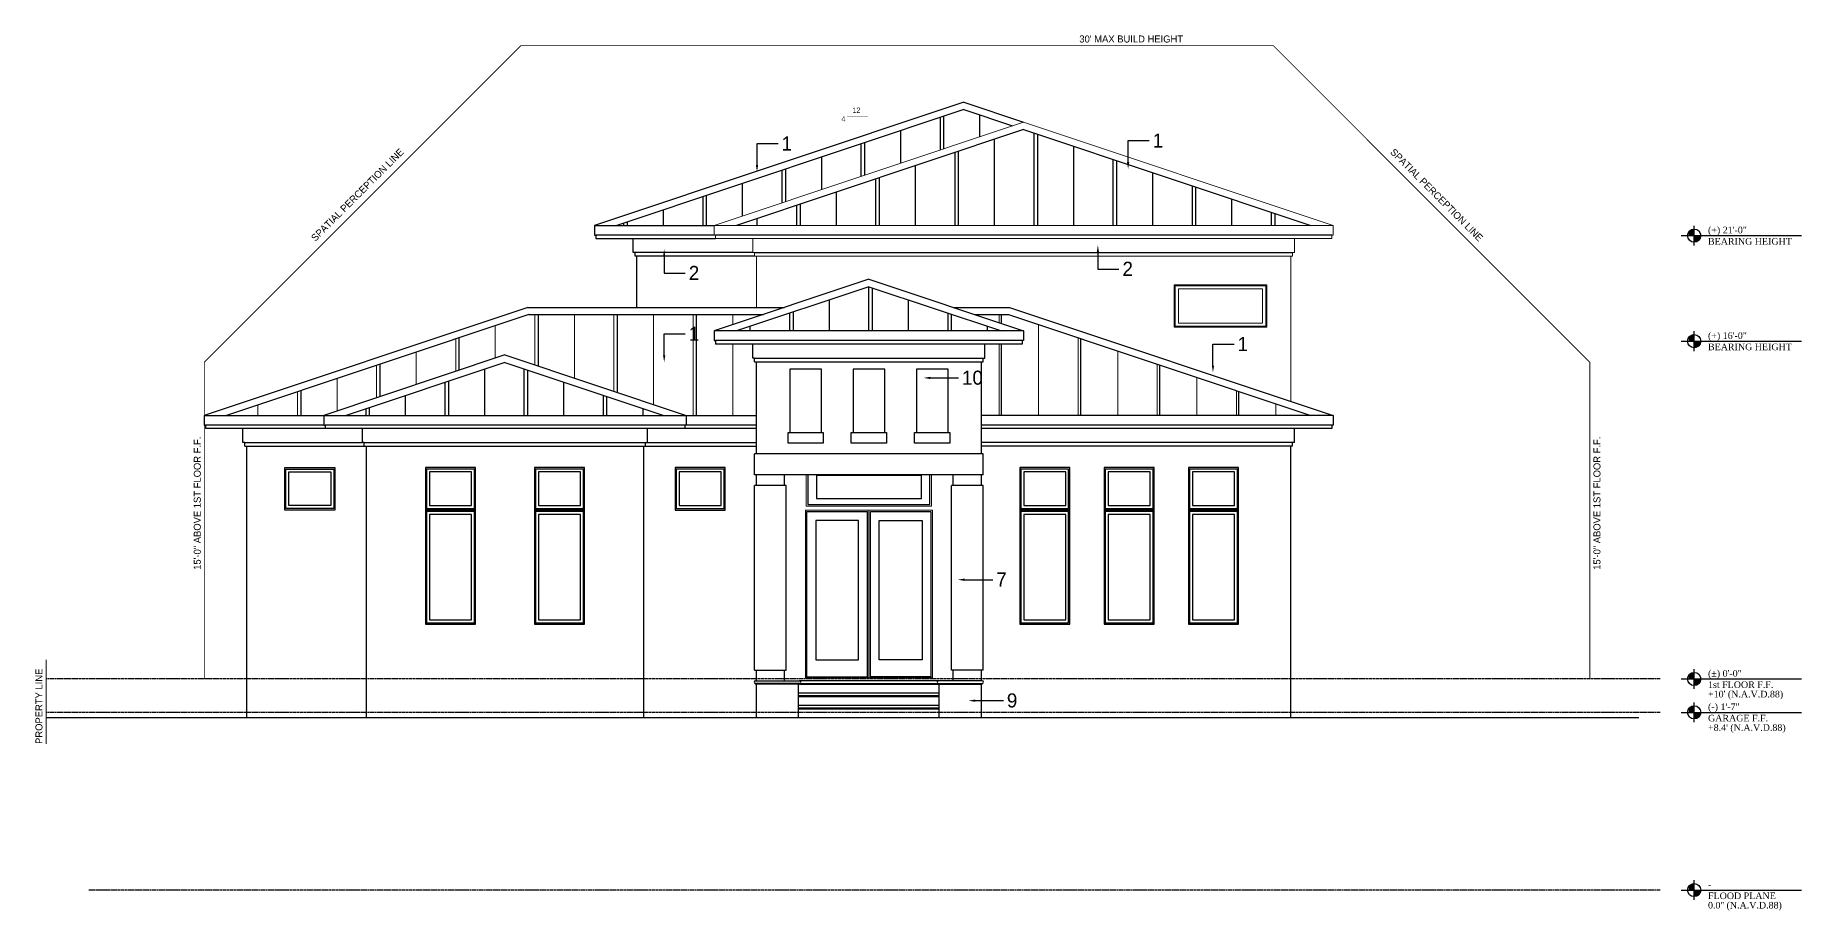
# Model space of a CAD drawing. Header units: inches. Extents: x 0 to 22102, y -19958 to 0.
# Drawn here: x 14737 to 15742, y -8508 to -8011 of the extents above; entities that cross this region are included whole.
import ezdxf
from ezdxf import colors
from ezdxf.entities.mleader import LeaderData, LeaderLine
from ezdxf.enums import TextEntityAlignment as Align
from ezdxf.math import Vec2, Vec3

# ---------------------------------------------------------------- set-up
doc = ezdxf.new("R2010")
doc.units = ezdxf.units.IN
doc.header["$MEASUREMENT"] = 0
doc.linetypes.add('CENTER', pattern=[2, 1.25, -0.25, 0.25, -0.25])
doc.linetypes.add('PHANTOM2', pattern=[1.25, 0.625, -0.125, 0.125, -0.125, 0.125, -0.125])
doc.layers.add('1', color=1, linetype='Continuous', lineweight=0)
for name, color, linetype in [('2', 2, 'Continuous'), ('3', 3, 'Continuous'), ('4', 4, 'Continuous'), ('5', 5, 'Continuous'), ('6', 6, 'Continuous'), ('8', 8, 'Continuous'), ('9', 9, 'Continuous'), ('ELEVATION NOTES', 1, 'Continuous'), ('FINISHED FLOOR', 5, 'CENTER'), ('KEY', 3, 'Continuous'), ('NOTES', 1, 'Continuous'), ('SPATIAL PERCEPTION LINE', 8, 'PHANTOM2')]:
    doc.layers.add(name, color=color, linetype=linetype)
doc.styles.add('ARCHITXT', font='BOOKOS.TTF', dxfattribs={"height": 0.078125})

msp = doc.modelspace()

# ---------------------------------------------------------------- texts
at = {"layer": 'NOTES', "insert": (15195.94052, -8051.91258), "char_height": 3, "attachment_point": 1}
msp.add_mtext_dynamic_manual_height_columns('\\pxsm1,qr;12\\P\\pq*;4', width=10.8630921, gutter_width=1, heights=[0], dxfattribs=at)
at = {"layer": 'SPATIAL PERCEPTION LINE', "char_height": 4}
for s, width, insert, attachment_point, rotation in [("30' MAX BUILD HEIGHT", 83.0984832, (15331.30713, -8010.92879), 1, 0.00582168), ('SPATIAL PERCEPTION LINE', 83.0984832, (14944.60233, -8074.79772), 3, 45), ('SPATIAL PERCEPTION LINE', 83.0984832, (15510.62802, -8074.79772), 1, 315), ('15\'-0" ABOVE 1ST FLOOR F.F.', 98.3294305, (14827.60225, -8314.67289), 1, 90), ('15\'-0" ABOVE 1ST FLOOR F.F.', 98.3294305, (15623.69832, -8314.67289), 1, 90), ('PROPERTY LINE', 98.3294305, (14737.55728, -8413.62807), 1, 90)]:
    msp.add_mtext_dynamic_manual_height_columns(s, width=width, gutter_width=0.3125, heights=[0], dxfattribs=dict(at, insert=insert, attachment_point=attachment_point, rotation=rotation))

# ---------------------------------------------------------------- blocks, each defined once
blk = doc.blocks.new('ELEVATION NOTE')
for p, q in [((0, 0), (13, 0)), ((4.7, 0), (4.7, 2.7)), ((5.1, 0), (5.1, 3)), ((5.5, 0), (5.5, 3.2)), ((5.9, 0), (5.9, 3.4)), ((6.2, 0), (6.2, 3.6)), ((6.6, 0), (6.6, 3.7)), ((7, 0), (7, 3.7)), ((7.4, -5.6), (7.4, 5.6)), ((7.7, 0), (68.5, 0)), ((7.7, 0), (7.7, -3.7)), ((8.1, 0), (8.1, -3.7)), ((8.5, 0), (8.5, -3.6)), ((8.9, 0), (8.9, -3.4)), ((9.2, 0), (9.2, -3.2)), ((9.6, 0), (9.6, -3)), ((10, 0), (10, -2.7)), ((10.4, 0), (10.4, -2.2)), ((10.7, 0), (10.7, -1.6)), ((11.1, 0), (11.1, 0))]:
    blk.add_line(p, q)
blk.add_circle((7.4, 0), 3.74)
at = {"style": 'ARCHITXT'}
for p in [(15.3, 10), (15.3, 5.1)]:
    blk.add_attdef('XX', text='', height=3.75, dxfattribs=at).set_placement(p, align=Align.TOP_LEFT)
for p in [(15.3, -6.3), (15.3, -11.6)]:
    blk.add_attdef('XX', text='', height=3.75, dxfattribs=at).set_placement(p, align=Align.BOTTOM_LEFT)
blk = doc.blocks.new('CW155')
for p, q in [((28.4, 64.8), (0, 64.8)), ((0, 64.8), (0, 0)), ((28.4, 0), (28.4, 64.8)), ((0, 0), (28.4, 0))]:
    blk.add_line(p, q)
at = {"color": 5}
for p, q in [((27.8, 64), (0.6, 64)), ((0.6, 64), (0.6, 0.8)), ((26.1, 62.3), (2.3, 62.3)), ((2.3, 62.3), (2.3, 2.5)), ((26.1, 2.5), (26.1, 62.3)), ((27.8, 0.8), (27.8, 64)), ((0.6, 0.8), (27.8, 0.8)), ((2.3, 2.5), (26.1, 2.5))]:
    blk.add_line(p, q, dxfattribs=at)
blk = doc.blocks.new('CW12')
for p, q in [((28.4, 24.1), (0, 24.1)), ((0, 24.1), (0, 0)), ((28.4, 0), (28.4, 24.1)), ((0, 0), (28.4, 0))]:
    blk.add_line(p, q)
at = {"color": 5}
for p, q in [((27.8, 23.3), (0.6, 23.3)), ((0.6, 23.3), (0.6, 0.8)), ((26.1, 21.7), (2.3, 21.7)), ((2.3, 21.7), (2.3, 2.5)), ((26.1, 2.5), (26.1, 21.7)), ((27.8, 0.8), (27.8, 23.3)), ((0.6, 0.8), (27.8, 0.8)), ((2.3, 2.5), (26.1, 2.5))]:
    blk.add_line(p, q, dxfattribs=at)
blk = doc.blocks.new('A451')
blk.add_lwpolyline([(52.8, 0), (52.8, 24.1), (0, 24.1), (0, 0)], close=True)
at = {"color": 5}
for points in [[(52.2, 0.6), (52.2, 23.5), (0.6, 23.5), (0.6, 0.6)], [(50.3, 2.3), (50.3, 21.9), (2.5, 21.9), (2.5, 2.3)]]:
    blk.add_lwpolyline(points, close=True, dxfattribs=at)

# ---------------------------------------------------------------- hatches: boundary and pattern name
at = {"layer": '1'}
h = msp.add_hatch(dxfattribs=at)
h.set_pattern_fill('ANSI31', color=256, scale=180, angle=45)
h.set_pattern_definition([(90, (14976.615, -8183.418), (-22.5, 0), [])])
h.paths.add_polyline_path([(15151.61517, -8169.53452), (15018.26428, -8169.53452), (14846.26428, -8226.86785), (14901.61517, -8226.86785), (15004.61517, -8192.53452), (15107.61517, -8226.86785), (15147.61517, -8226.86785), (15147.61517, -8186.36785), (15124.36517, -8186.36785), (15124.36517, -8184.36785), (15123.61517, -8184.36785), (15123.61517, -8178.86785)])
h = msp.add_hatch(dxfattribs=at)
h.set_pattern_fill('ANSI31', color=256, scale=180, angle=45)
h.set_pattern_definition([(90, (14970.615, -8181.418), (-22.5, 0), [])])
h.paths.add_polyline_path([(15290.96606, -8169.53452), (15271.61517, -8169.53452), (15299.61517, -8178.86785), (15299.61517, -8184.36785), (15298.86517, -8184.36785), (15298.86517, -8186.36785), (15275.61517, -8186.36785), (15275.61517, -8224.69703), (15276.61517, -8224.69703), (15276.61517, -8226.86785), (15462.96606, -8226.86785)])
at = {"layer": '2'}
h = msp.add_hatch(dxfattribs=at)
h.set_pattern_fill('ANSI31', color=256, scale=180, angle=45)
h.set_pattern_definition([(90, (15211.615, -8151.75), (-22.5, 0), [])])
h.paths.add_polyline_path([(15211.61517, -8153.75089), (15136.26428, -8178.86785), (15286.96606, -8178.86785)])
h = msp.add_hatch(dxfattribs=at)
h.set_pattern_fill('ANSI31', color=256, scale=360, angle=45)
h.set_pattern_definition([(90, (14978.615, -8183.418), (-45, 0), [])])
h.paths.add_polyline_path([(15147.61517, -8169.53452), (15018.26428, -8169.53452), (14846.26428, -8226.86785), (14901.61517, -8226.86785), (15004.61517, -8192.53452), (15107.61517, -8226.86785), (15147.61517, -8226.86785)])
h = msp.add_hatch(dxfattribs=at)
h.set_pattern_fill('ANSI31', color=256, scale=360, angle=45)
h.set_pattern_definition([(90, (15287.054, -8169.083), (-45, 0), [])])
h.paths.add_polyline_path([(15462.96606, -8226.86785), (15290.96606, -8169.53452), (15271.61517, -8169.53452), (15299.61517, -8178.86785), (15299.61517, -8184.36785), (15298.86517, -8184.36785), (15298.86517, -8186.36785), (15275.61517, -8186.36785), (15275.61517, -8224.69703), (15276.61517, -8224.69703), (15276.61517, -8226.86785)])
h = msp.add_hatch(dxfattribs=at)
h.set_pattern_fill('ANSI31', color=256, scale=180, angle=45)
h.set_pattern_definition([(90, (14970.615, -8206.084), (-22.5, 0), [])])
h.paths.add_polyline_path([(15094.96606, -8226.86785), (15004.61517, -8196.75089), (14914.26428, -8226.86785)])
at = {"layer": '3'}
h = msp.add_hatch(dxfattribs=at)
h.set_pattern_fill('ANSI31', color=256, scale=360, angle=45)
h.set_pattern_definition([(90, (15213.615, -8137.42), (-45, 0), [])])
h.paths.add_polyline_path([(15211.61517, -8153.75089), (15136.26428, -8178.86785), (15286.96606, -8178.86785)])
h = msp.add_hatch(dxfattribs=at)
h.set_pattern_fill('ANSI31', color=256, scale=360, angle=45)
h.set_pattern_definition([(90, (14972.615, -8206.084), (-45, 0), [])])
h.paths.add_polyline_path([(15094.96606, -8226.86785), (15004.61517, -8196.75089), (14914.26428, -8226.86785)])
at = {"layer": '8'}
h = msp.add_hatch(dxfattribs=at)
h.set_pattern_fill('ANSI31', color=256, scale=360, angle=45)
h.set_pattern_definition([(90, (14984.264, -8081.535), (-45, 0), [])])
h.paths.add_polyline_path([(15271.61517, -8051.08422), (15068.26428, -8118.86785), (15123.61517, -8118.86785), (15299.29062, -8060.30937)])
h = msp.add_hatch(dxfattribs=at)
h.set_pattern_fill('ANSI31', color=256, scale=360, angle=45)
h.set_pattern_definition([(90, (15307.615, -8062.418), (-45, 0), [])])
h.paths.add_polyline_path([(15462.96606, -8118.86785), (15299.61517, -8064.41755), (15136.26428, -8118.86785)])
at = {"layer": '9'}
h = msp.add_hatch(dxfattribs=at)
h.set_pattern_fill('ANSI31', color=256, scale=180, angle=45)
h.set_pattern_definition([(90, (14982.264, -8081.535), (-22.5, 0), [])])
h.paths.add_polyline_path([(15293.29062, -8062.30937), (15265.61517, -8053.08422), (15068.26428, -8118.86785), (15123.61517, -8118.86785)])
h = msp.add_hatch(dxfattribs=at)
h.set_pattern_fill('ANSI31', color=256, scale=180, angle=45)
h.set_pattern_definition([(90, (15305.615, -8062.418), (-22.5, 0), [])])
h.paths.add_polyline_path([(15462.96606, -8118.86785), (15299.61517, -8064.41755), (15136.26428, -8118.86785)])

# ---------------------------------------------------------------- linework, layer by layer
at = {"color": 5}
for p, q in [((15176.93276, -8260.69703), (15176.93276, -8277.56694)), ((15241.47765, -8261.06468), (15181.75269, -8261.06468)), ((15181.75269, -8261.06468), (15181.75269, -8274.14188)), ((15241.47765, -8274.14188), (15241.47765, -8261.06468)), ((15246.29758, -8277.56694), (15246.29758, -8260.69703)), ((15176.93276, -8277.56694), (15246.29758, -8277.56694)), ((15181.75269, -8274.14188), (15241.47765, -8274.14188)), ((15176.33446, -8375.47726), (15210.77089, -8375.47726)), ((15246.89589, -8375.47726), (15212.45946, -8375.47726))]:
    msp.add_line(p, q, dxfattribs=at)
msp.add_line((14743.61517, -8398.69703), (15649.61517, -8398.69703))
for points in [[(15176.33446, -8376.12903), (15176.33446, -8281.57203), (15210.77089, -8281.57203)], [(15210.77089, -8376.12903), (15210.77089, -8281.57203)], [(15212.45946, -8376.12903), (15212.45946, -8281.57203)], [(15212.45946, -8281.57203), (15246.89589, -8281.57203), (15246.89589, -8376.12903)]]:
    msp.add_lwpolyline(points, dxfattribs=at)
for points in [[(15205.77067, -8365.91045), (15205.77067, -8286.57203), (15181.33467, -8286.57203), (15181.33467, -8365.91045)], [(15217.45967, -8365.91045), (15217.45967, -8286.57203), (15241.89567, -8286.57203), (15241.89567, -8365.91045)]]:
    msp.add_lwpolyline(points, close=True, dxfattribs=at)
at = {"layer": '1'}
for p, q in [((15299.61517, -8060.20118), (15123.61517, -8118.86785)), ((15299.61517, -8060.20118), (15475.61517, -8118.86785)), ((15475.61517, -8118.86785), (15123.61517, -8118.86785)), ((15123.61517, -8118.86785), (15123.61517, -8124.36785)), ((15123.61517, -8124.36785), (15124.36517, -8124.36785)), ((15124.36517, -8124.36785), (15124.36517, -8126.36785)), ((15474.86517, -8126.36785), (15124.36517, -8126.36785)), ((15145.61517, -8134.36785), (15145.61517, -8126.36785)), ((15453.61517, -8134.36785), (15453.61517, -8126.36785)), ((15475.61517, -8124.36785), (15474.86517, -8124.36785)), ((15474.86517, -8124.36785), (15474.86517, -8126.36785)), ((15475.61517, -8118.86785), (15475.61517, -8124.36785)), ((15146.61517, -8134.36785), (15145.61517, -8134.36785)), ((15146.61517, -8136.36785), (15146.61517, -8134.36785)), ((15146.61517, -8136.36785), (15452.61517, -8136.36785)), ((15147.61517, -8165.53452), (15147.61517, -8136.36785)), ((15451.61517, -8218.86785), (15451.61517, -8136.36785)), ((15452.61517, -8134.36785), (15453.61517, -8134.36785)), ((15452.61517, -8136.36785), (15452.61517, -8134.36785)), ((15175.99017, -8260.69703), (15175.99017, -8278.50953)), ((15247.24017, -8278.50953), (15247.24017, -8260.69703)), ((15247.74017, -8280.69703), (15175.49017, -8280.69703)), ((15175.99017, -8278.50953), (15247.24017, -8278.50953))]:
    msp.add_line(p, q, dxfattribs=at)
for points in [[(15175.49017, -8280.69703), (15175.49017, -8376.12903), (15211.61517, -8376.12903), (15211.61517, -8281.57203)], [(15247.74017, -8280.69703), (15247.74017, -8376.12903), (15211.61517, -8376.12903), (15211.61517, -8280.69703)]]:
    msp.add_lwpolyline(points, dxfattribs=at)
at = {"layer": '2'}
for p, q in [((15018.26428, -8169.53452), (14846.26428, -8226.86785)), ((15018.26428, -8169.53452), (15151.61517, -8169.53452)), ((15271.61517, -8169.53452), (15290.96606, -8169.53452)), ((15290.96606, -8169.53452), (15462.96606, -8226.86785))]:
    msp.add_line(p, q, dxfattribs=at)
at = {"layer": '3'}
for p, q in [((15211.61517, -8153.75089), (15136.26428, -8178.86785)), ((15211.61517, -8153.75089), (15286.96606, -8178.86785)), ((15004.61517, -8196.75089), (14914.26428, -8226.86785)), ((15004.61517, -8196.75089), (15094.96606, -8226.86785))]:
    msp.add_line(p, q, dxfattribs=at)
at = {"layer": '4'}
for p, q in [((15017.61517, -8165.53452), (14833.61517, -8226.86785)), ((15017.61517, -8165.53452), (15163.61517, -8165.53452)), ((15259.61517, -8165.53452), (15291.61517, -8165.53452)), ((15291.61517, -8165.53452), (15475.61517, -8226.86785)), ((14833.61517, -8226.86785), (14833.61517, -8232.36785)), ((14833.61517, -8226.86785), (14901.61517, -8226.86785)), ((15107.61517, -8226.86785), (15147.61517, -8226.86785)), ((15475.61517, -8226.86785), (15275.61517, -8226.86785)), ((15475.61517, -8226.86785), (15475.61517, -8232.36785)), ((14833.61517, -8232.36785), (14834.36517, -8232.36785)), ((14834.36517, -8232.36785), (14834.36517, -8234.36785)), ((14902.36517, -8234.36785), (14834.36517, -8234.36785)), ((14855.61517, -8242.36785), (14855.61517, -8234.36785)), ((15147.61517, -8234.36785), (15106.86517, -8234.36785)), ((15474.86517, -8234.36785), (15275.61517, -8234.36785)), ((15453.61517, -8242.36785), (15453.61517, -8234.36785)), ((15475.61517, -8232.36785), (15474.86517, -8232.36785)), ((15474.86517, -8232.36785), (15474.86517, -8234.36785)), ((14856.61517, -8242.36785), (14855.61517, -8242.36785)), ((14856.61517, -8244.36785), (14856.61517, -8242.36785)), ((14856.61517, -8244.36785), (14924.61517, -8244.36785)), ((14857.61517, -8244.36785), (14857.61517, -8398.69703)), ((15084.61517, -8244.36785), (15147.61517, -8244.36785)), ((15452.61517, -8244.36785), (15275.61517, -8244.36785)), ((15451.61517, -8398.69703), (15451.61517, -8244.36785)), ((15452.61517, -8244.36785), (15452.61517, -8242.36785)), ((15453.61517, -8242.36785), (15452.61517, -8242.36785))]:
    msp.add_line(p, q, dxfattribs=at)
at = {"layer": '5'}
for p, q in [((15474.86517, -8124.36785), (15124.36517, -8124.36785)), ((15146.61517, -8134.36785), (15452.61517, -8134.36785)), ((15298.86517, -8184.36785), (15124.36517, -8184.36785)), ((15146.61517, -8194.36785), (15276.61517, -8194.36785)), ((14901.61517, -8232.36785), (14834.36517, -8232.36785)), ((15106.86517, -8232.36785), (14902.36517, -8232.36785)), ((15147.61517, -8232.36785), (15107.61517, -8232.36785)), ((15474.86517, -8232.36785), (15275.61517, -8232.36785)), ((14856.61517, -8242.36785), (14923.61517, -8242.36785)), ((14924.61517, -8242.36785), (15084.61517, -8242.36785)), ((15085.61517, -8242.36785), (15147.61517, -8242.36785)), ((15452.61517, -8242.36785), (15275.61517, -8242.36785)), ((15172.11517, -8379.19703), (15147.11517, -8379.19703)), ((15171.61517, -8386.19703), (15251.61517, -8386.19703)), ((15172.11517, -8379.19703), (15251.11517, -8379.19703)), ((15251.11517, -8379.19703), (15276.11517, -8379.19703)), ((15171.61517, -8393.19703), (15251.61517, -8393.19703))]:
    msp.add_line(p, q, dxfattribs=at)
at = {"layer": '6'}
for p, q in [((15211.61517, -8149.53452), (15123.61517, -8178.86785)), ((15211.61517, -8149.53452), (15299.61517, -8178.86785)), ((15299.61517, -8178.86785), (15123.61517, -8178.86785)), ((15123.61517, -8178.86785), (15123.61517, -8184.36785)), ((15123.61517, -8184.36785), (15124.36517, -8184.36785)), ((15124.36517, -8184.36785), (15124.36517, -8186.36785)), ((15298.86517, -8186.36785), (15124.36517, -8186.36785)), ((15145.61517, -8194.36785), (15145.61517, -8186.36785)), ((15277.61517, -8194.36785), (15277.61517, -8186.36785)), ((15299.61517, -8184.36785), (15298.86517, -8184.36785)), ((15298.86517, -8184.36785), (15298.86517, -8186.36785)), ((15299.61517, -8178.86785), (15299.61517, -8184.36785)), ((15004.61517, -8192.53452), (14901.61517, -8226.86785)), ((15004.61517, -8192.53452), (15107.61517, -8226.86785)), ((15146.61517, -8194.36785), (15145.61517, -8194.36785)), ((15146.61517, -8196.36785), (15146.61517, -8194.36785)), ((15146.61517, -8196.36785), (15276.61517, -8196.36785)), ((15147.61517, -8248.69703), (15147.61517, -8196.36785)), ((15275.61517, -8248.69703), (15275.61517, -8196.36785)), ((15276.61517, -8194.36785), (15277.61517, -8194.36785)), ((15276.61517, -8196.36785), (15276.61517, -8194.36785)), ((14901.61517, -8226.86785), (14901.61517, -8232.36785)), ((14901.61517, -8226.86785), (15107.61517, -8226.86785)), ((15107.61517, -8226.86785), (15107.61517, -8232.36785)), ((14901.61517, -8232.36785), (14902.36517, -8232.36785)), ((14902.36517, -8232.36785), (14902.36517, -8234.36785)), ((15106.86517, -8234.36785), (14902.36517, -8234.36785)), ((14923.61517, -8242.36785), (14923.61517, -8234.36785)), ((15085.61517, -8242.36785), (15085.61517, -8234.36785)), ((15107.61517, -8232.36785), (15106.86517, -8232.36785)), ((15106.86517, -8232.36785), (15106.86517, -8234.36785)), ((14924.61517, -8242.36785), (14923.61517, -8242.36785)), ((14924.61517, -8244.36785), (14924.61517, -8242.36785)), ((14924.61517, -8244.36785), (15084.61517, -8244.36785)), ((14925.61517, -8244.36785), (14925.61517, -8398.69703)), ((15083.61517, -8398.69703), (15083.61517, -8244.36785)), ((15084.61517, -8242.36785), (15085.61517, -8242.36785)), ((15084.61517, -8244.36785), (15084.61517, -8242.36785)), ((15276.61517, -8248.69703), (15146.61517, -8248.69703)), ((15146.61517, -8260.69703), (15146.61517, -8248.69703)), ((15276.61517, -8260.69703), (15276.61517, -8248.69703)), ((15276.61517, -8260.69703), (15146.61517, -8260.69703)), ((15164.61517, -8266.69703), (15146.61517, -8266.69703)), ((15146.61517, -8371.69703), (15146.61517, -8266.69703)), ((15147.61517, -8266.69703), (15147.61517, -8260.69703)), ((15163.61517, -8266.69703), (15163.61517, -8260.69703)), ((15164.61517, -8371.69703), (15164.61517, -8266.69703)), ((15276.61517, -8266.69703), (15258.61517, -8266.69703)), ((15258.61517, -8371.69703), (15258.61517, -8266.69703)), ((15259.61517, -8266.69703), (15259.61517, -8260.69703)), ((15275.61517, -8266.69703), (15275.61517, -8260.69703)), ((15276.61517, -8371.69703), (15276.61517, -8266.69703)), ((15146.61517, -8371.69703), (15164.61517, -8371.69703)), ((15147.11517, -8377.69703), (15172.11517, -8377.69703)), ((15147.61517, -8377.69703), (15147.61517, -8371.69703)), ((15163.61517, -8377.69703), (15163.61517, -8371.69703)), ((15251.11517, -8377.69703), (15172.11517, -8377.69703)), ((15276.11517, -8377.69703), (15251.11517, -8377.69703)), ((15276.61517, -8371.69703), (15258.61517, -8371.69703)), ((15259.61517, -8377.69703), (15259.61517, -8371.69703)), ((15275.61517, -8377.69703), (15275.61517, -8371.69703)), ((15147.11517, -8379.19703), (15147.11517, -8379.69703)), ((15147.11517, -8379.69703), (15147.61517, -8379.69703)), ((15147.61517, -8398.69703), (15147.61517, -8379.69703)), ((15171.61517, -8379.69703), (15147.61517, -8379.69703)), ((15171.61517, -8398.69703), (15171.61517, -8379.69703)), ((15172.11517, -8379.69703), (15171.61517, -8379.69703)), ((15251.61517, -8384.69703), (15171.61517, -8384.69703)), ((15171.61517, -8386.69703), (15251.61517, -8386.69703)), ((15172.11517, -8379.19703), (15172.11517, -8379.69703)), ((15172.11517, -8379.69703), (15251.11517, -8379.69703)), ((15251.11517, -8379.19703), (15251.11517, -8379.69703)), ((15251.11517, -8379.69703), (15251.61517, -8379.69703)), ((15251.61517, -8379.69703), (15275.61517, -8379.69703)), ((15251.61517, -8398.69703), (15251.61517, -8379.69703)), ((15275.61517, -8398.69703), (15275.61517, -8379.69703)), ((15276.11517, -8379.69703), (15275.61517, -8379.69703)), ((15276.11517, -8379.19703), (15276.11517, -8379.69703)), ((15251.61517, -8391.69703), (15171.61517, -8391.69703)), ((15171.61517, -8393.69703), (15251.61517, -8393.69703))]:
    msp.add_line(p, q, dxfattribs=at)
for points in [[(15166.61517, -8236.69703), (15184.61517, -8236.69703), (15184.61517, -8200.69703), (15166.61517, -8200.69703)], [(15202.61517, -8236.69703), (15220.61517, -8236.69703), (15220.61517, -8200.69703), (15202.61517, -8200.69703)], [(15238.61517, -8236.69703), (15256.61517, -8236.69703), (15256.61517, -8200.69703), (15238.61517, -8200.69703)], [(15165.61517, -8236.69703), (15185.61517, -8236.69703), (15185.61517, -8242.69703), (15165.61517, -8242.69703)], [(15201.61517, -8236.69703), (15221.61517, -8236.69703), (15221.61517, -8242.69703), (15201.61517, -8242.69703)], [(15237.61517, -8236.69703), (15257.61517, -8236.69703), (15257.61517, -8242.69703), (15237.61517, -8242.69703)]]:
    msp.add_lwpolyline(points, close=True, dxfattribs=at)
for centre, start, end in [((15147.11517, -8378.44703), 90, 270), ((15172.11517, -8378.44703), 270, 90), ((15251.11517, -8378.44703), 90, 270), ((15276.11517, -8378.44703), 270, 90)]:
    msp.add_arc(centre, 0.75, start, end, dxfattribs=at)
at = {"layer": '8'}
for p, q in [((15265.61517, -8048.86785), (15055.61517, -8118.86785)), ((15265.61517, -8053.08422), (15068.26428, -8118.86785)), ((15265.61517, -8048.86785), (15299.61517, -8060.20118)), ((15265.61517, -8053.08422), (15293.29062, -8062.30937)), ((15299.61517, -8064.41755), (15136.26428, -8118.86785)), ((15299.61517, -8064.41755), (15462.96606, -8118.86785)), ((15055.61517, -8118.86785), (15055.61517, -8124.36785)), ((15055.61517, -8118.86785), (15123.61517, -8118.86785)), ((15055.61517, -8124.36785), (15056.36517, -8124.36785)), ((15056.36517, -8124.36785), (15056.36517, -8126.36785)), ((15056.36517, -8126.36785), (15124.36517, -8126.36785)), ((15077.61517, -8134.36785), (15077.61517, -8126.36785)), ((15078.61517, -8134.36785), (15077.61517, -8134.36785)), ((15078.61517, -8136.36785), (15078.61517, -8134.36785)), ((15146.61517, -8136.36785), (15078.61517, -8136.36785)), ((15079.61517, -8165.53452), (15079.61517, -8136.36785))]:
    msp.add_line(p, q, dxfattribs=at)
at = {"layer": '9'}
for p, q in [((15123.61517, -8124.36785), (15056.36517, -8124.36785)), ((15145.61517, -8134.36785), (15078.61517, -8134.36785))]:
    msp.add_line(p, q, dxfattribs=at)
at = {"layer": 'FINISHED FLOOR'}
for p, q in [((15661.61517, -8376.69703), (14743.61517, -8376.69703)), ((15661.61517, -8395.69703), (14743.61517, -8395.69703)), ((15661.61517, -8496.69703), (14767.61517, -8496.69703))]:
    msp.add_line(p, q, dxfattribs=at)
at = {"layer": 'NOTES', "color": 5, "const_width": 0.125}
msp.add_lwpolyline([(15199.16021, -8063.24293), (15199.16021, -8057.24293), (15211.16021, -8057.24293)], dxfattribs=at)
at = {"layer": 'SPATIAL PERCEPTION LINE', "const_width": 0.5}
for points in [[(14833.61517, -8376.69703), (14833.61517, -8196.69703), (15013.61517, -8016.69703), (15441.61517, -8016.69703), (15621.61517, -8196.69703), (15621.61517, -8376.69703)], [(14743.61517, -8413.69703), (14743.61517, -8365.69703)]]:
    msp.add_lwpolyline(points, dxfattribs=at)

# ---------------------------------------------------------------- block references
at = {"layer": '1', "xscale": -1}
msp.add_blockref('A451', (15438.02142, -8176.82203), dxfattribs=at)
at = {"layer": '4', "xscale": -1}
msp.add_blockref('CW12', (14907.80267, -8280.69703), dxfattribs=at)
at = {"layer": '4'}
for name, p in [('CW12', (15101.42767, -8280.69703)), ('CW12', (15297.42767, -8280.69703)), ('CW12', (15345.42767, -8280.69703)), ('CW12', (15393.42767, -8280.69703)), ('CW155', (15297.42767, -8345.50953)), ('CW155', (15345.42767, -8345.50953)), ('CW155', (15393.42767, -8345.50953))]:
    msp.add_blockref(name, p, dxfattribs=at)
at = {"layer": '6'}
for name, p in [('CW12', (14959.42767, -8280.69703)), ('CW12', (15021.42767, -8280.69703)), ('CW155', (14959.42767, -8345.50953)), ('CW155', (15021.42767, -8345.50953))]:
    msp.add_blockref(name, p, dxfattribs=at)
at = {"layer": 'ELEVATION NOTES'}
ref = msp.add_blockref('ELEVATION NOTE', (15673.61517, -8124.69703), dxfattribs=at)
ref.add_attrib('XX', '(+) 21\'-0"', dxfattribs={"layer": '0', "height": 3.75, "style": 'ARCHITXT'}).set_placement((15688.87661, -8119.64501), align=Align.TOP_LEFT)
ref.add_attrib('XX', 'BEARING HEIGHT', dxfattribs={"layer": '0', "height": 3.75, "style": 'ARCHITXT'}).set_placement((15688.87661, -8130.95151), align=Align.BOTTOM_LEFT)
ref = msp.add_blockref('ELEVATION NOTE', (15673.61517, -8184.69703), dxfattribs=at)
ref.add_attrib('XX', '(+) 16\'-0"', dxfattribs={"layer": '0', "height": 3.75, "style": 'ARCHITXT'}).set_placement((15688.87661, -8179.64501), align=Align.TOP_LEFT)
ref.add_attrib('XX', 'BEARING HEIGHT', dxfattribs={"layer": '0', "height": 3.75, "style": 'ARCHITXT'}).set_placement((15688.87661, -8190.95151), align=Align.BOTTOM_LEFT)
ref = msp.add_blockref('ELEVATION NOTE', (15673.61517, -8376.69703), dxfattribs=at)
ref.add_attrib('XX', '(%%p) 0\'-0"', dxfattribs={"layer": '0', "height": 3.75, "style": 'ARCHITXT'}).set_placement((15688.87661, -8371.64501), align=Align.TOP_LEFT)
ref.add_attrib('XX', '1st FLOOR F.F.', dxfattribs={"layer": '0', "height": 3.75, "style": 'ARCHITXT'}).set_placement((15688.87661, -8382.95151), align=Align.BOTTOM_LEFT)
ref.add_attrib('XX', "+10' (N.A.V.D.88)", dxfattribs={"layer": '0', "height": 3.75, "style": 'ARCHITXT'}).set_placement((15688.87661, -8388.30532), align=Align.BOTTOM_LEFT)
ref = msp.add_blockref('ELEVATION NOTE', (15673.61517, -8395.69703), dxfattribs=at)
ref.add_attrib('XX', '(-) 1\'-7"', dxfattribs={"layer": '0', "height": 3.75, "style": 'ARCHITXT'}).set_placement((15688.87661, -8390.64501), align=Align.TOP_LEFT)
ref.add_attrib('XX', 'GARAGE F.F.', dxfattribs={"layer": '0', "height": 3.75, "style": 'ARCHITXT'}).set_placement((15688.87661, -8401.95151), align=Align.BOTTOM_LEFT)
ref.add_attrib('XX', "+8.4' (N.A.V.D.88)", dxfattribs={"layer": '0', "height": 3.75, "style": 'ARCHITXT'}).set_placement((15688.87661, -8407.30532), align=Align.BOTTOM_LEFT)
ref = msp.add_blockref('ELEVATION NOTE', (15673.61517, -8496.69703), dxfattribs=at)
ref.add_attrib('XX', '-', dxfattribs={"layer": '0', "height": 3.75, "style": 'ARCHITXT'}).set_placement((15688.87661, -8491.64501), align=Align.TOP_LEFT)
ref.add_attrib('XX', 'FLOOD PLANE', dxfattribs={"layer": '0', "height": 3.75, "style": 'ARCHITXT'}).set_placement((15688.87661, -8502.95151), align=Align.BOTTOM_LEFT)
ref.add_attrib('XX', "0.0'' (N.A.V.D.88)", dxfattribs={"layer": '0', "height": 3.75, "style": 'ARCHITXT'}).set_placement((15688.87661, -8508.30532), align=Align.BOTTOM_LEFT)

msp.set_redraw_order([(e.dxf.handle, doc.entitydb.next_handle()) for e in msp.query("TEXT MTEXT ATTDEF DIMENSION ARC_DIMENSION")])  # texts and dimensions are drawn at this point

# ---------------------------------------------------------------- leaders
at = {"layer": 'KEY'}
ml = msp.add_multileader_mtext('Standard', dxfattribs=at)
ml.set_content('1', color=256)
ml.set_leader_properties()
ml.build(insert=Vec2(0, 0))
ml.multileader.update_dxf_attribs({"has_text_frame": 1, "text_left_attachment_type": 2, "text_right_attachment_type": 2, "dogleg_length": 12})
ctx = ml.context
ctx.base_point, ctx.char_height, ctx.plane_origin = Vec3(17631.94318, -8909.9939), 8, Vec3(17619.94318, -8934.14664)
ctx.left_attachment, ctx.right_attachment, ctx.text_align_type = 2, 2, 1
notes = []
notes.append((ctx, [(0, (0, 0, 0), (0, 0), (1, 0), 1, [])]))
ctx.mtext.insert, ctx.mtext.alignment, ctx.mtext.flow_direction = Vec3(17635.83279, -8905.9939), 2, 5
ml = msp.add_multileader_mtext('Standard', dxfattribs=at)
ml.set_content('4', color=256)
ml.set_leader_properties()
ml.build(insert=Vec2(0, 0))
ml.multileader.update_dxf_attribs({"has_text_frame": 1, "text_left_attachment_type": 2, "text_right_attachment_type": 2, "dogleg_length": 12})
ctx = ml.context
ctx.base_point, ctx.char_height, ctx.plane_origin = Vec3(17630.8163, -8981.9939), 8, Vec3(17616.92669, -9006.14664)
ctx.left_attachment, ctx.right_attachment, ctx.text_align_type = 2, 2, 1
notes.append((ctx, [(0, (0, 0, 0), (0, 0), (1, 0), 1, [])]))
ctx.mtext.insert, ctx.mtext.alignment, ctx.mtext.flow_direction = Vec3(17635.93315, -8977.9939), 2, 5
ml = msp.add_multileader_mtext('Standard', dxfattribs=at)
ml.set_content('5', color=256)
ml.set_leader_properties()
ml.build(insert=Vec2(0, 0))
ml.multileader.update_dxf_attribs({"has_text_frame": 1, "text_left_attachment_type": 2, "text_right_attachment_type": 2, "dogleg_length": 12})
ctx = ml.context
ctx.base_point, ctx.char_height, ctx.plane_origin = Vec3(17630.8163, -9006.20322), 8, Vec3(17616.92669, -9030.14664)
ctx.left_attachment, ctx.right_attachment, ctx.text_align_type = 2, 2, 1
notes.append((ctx, [(0, (0, 0, 0), (0, 0), (1, 0), 1, [])]))
ctx.mtext.insert, ctx.mtext.alignment, ctx.mtext.flow_direction = Vec3(17635.69802, -9001.9939), 2, 5
ml = msp.add_multileader_mtext('Standard', dxfattribs=at)
ml.set_content('6', color=256)
ml.set_leader_properties()
ml.build(insert=Vec2(0, 0))
ml.multileader.update_dxf_attribs({"has_text_frame": 1, "text_left_attachment_type": 2, "text_right_attachment_type": 2, "dogleg_length": 12})
ctx = ml.context
ctx.base_point, ctx.char_height, ctx.plane_origin = Vec3(17630.8163, -9030.13727), 8, Vec3(17616.92669, -9054.14664)
ctx.left_attachment, ctx.right_attachment, ctx.text_align_type = 2, 2, 1
notes.append((ctx, [(0, (0, 0, 0), (0, 0), (1, 0), 1, [])]))
ctx.mtext.insert, ctx.mtext.alignment, ctx.mtext.flow_direction = Vec3(17635.83279, -9025.9939), 2, 5
ml = msp.add_multileader_mtext('Standard', dxfattribs=at)
ml.set_content('7', color=256)
ml.set_leader_properties()
ml.build(insert=Vec2(0, 0))
ml.multileader.update_dxf_attribs({"has_text_frame": 1, "text_left_attachment_type": 2, "text_right_attachment_type": 2, "dogleg_length": 12})
ctx = ml.context
ctx.base_point, ctx.char_height, ctx.plane_origin = Vec3(17630.8163, -9054.14014), 8, Vec3(17616.92669, -9078.14664)
ctx.left_attachment, ctx.right_attachment, ctx.text_align_type = 2, 2, 1
notes.append((ctx, [(0, (0, 0, 0), (0, 0), (1, 0), 1, [])]))
ctx.mtext.insert, ctx.mtext.alignment, ctx.mtext.flow_direction = Vec3(17635.86146, -9049.9939), 2, 5
ml = msp.add_multileader_mtext('Standard', dxfattribs=at)
ml.set_content('8', color=256)
ml.set_leader_properties()
ml.build(insert=Vec2(0, 0))
ml.multileader.update_dxf_attribs({"has_text_frame": 1, "text_left_attachment_type": 2, "text_right_attachment_type": 2, "dogleg_length": 12})
ctx = ml.context
ctx.base_point, ctx.char_height, ctx.plane_origin = Vec3(17630.8163, -9078.13154), 8, Vec3(17616.92669, -9102.14664)
ctx.left_attachment, ctx.right_attachment, ctx.text_align_type = 2, 2, 1
notes.append((ctx, [(0, (0, 0, 0), (0, 0), (1, 0), 1, [])]))
ctx.mtext.insert, ctx.mtext.alignment, ctx.mtext.flow_direction = Vec3(17635.79838, -9073.9939), 2, 5
ml = msp.add_multileader_mtext('Standard', dxfattribs=at)
ml.set_content('9', color=256)
ml.set_leader_properties()
ml.build(insert=Vec2(0, 0))
ml.multileader.update_dxf_attribs({"has_text_frame": 1, "text_left_attachment_type": 2, "text_right_attachment_type": 2, "dogleg_length": 12})
ctx = ml.context
ctx.base_point, ctx.char_height, ctx.plane_origin = Vec3(17630.8163, -9102.13154), 8, Vec3(17616.92669, -9126.14664)
ctx.left_attachment, ctx.right_attachment, ctx.text_align_type = 2, 2, 1
notes.append((ctx, [(0, (0, 0, 0), (0, 0), (1, 0), 1, [])]))
ctx.mtext.insert, ctx.mtext.alignment, ctx.mtext.flow_direction = Vec3(17635.83279, -9097.9939), 2, 5
ml = msp.add_multileader_mtext('Standard', dxfattribs=at)
ml.set_content('10', color=256)
ml.set_leader_properties()
ml.build(insert=Vec2(0, 0))
ml.multileader.update_dxf_attribs({"has_text_frame": 1, "text_left_attachment_type": 2, "text_right_attachment_type": 2, "dogleg_length": 12})
ctx = ml.context
ctx.base_point, ctx.char_height, ctx.plane_origin = Vec3(17627.82849, -9126.13154), 8, Vec3(17613.93888, -9150.14664)
ctx.left_attachment, ctx.right_attachment, ctx.text_align_type = 2, 2, 1
notes.append((ctx, [(0, (0, 0, 0), (0, 0), (1, 0), 1, [])]))
ctx.mtext.insert, ctx.mtext.alignment, ctx.mtext.flow_direction = Vec3(17635.83279, -9121.9939), 2, 5
ml = msp.add_multileader_mtext('Standard', dxfattribs=at)
ml.set_content('2', color=256)
ml.set_leader_properties()
ml.build(insert=Vec2(0, 0))
ml.multileader.update_dxf_attribs({"has_text_frame": 1, "text_left_attachment_type": 2, "text_right_attachment_type": 2, "dogleg_length": 12})
ctx = ml.context
ctx.base_point, ctx.char_height, ctx.plane_origin = Vec3(17630.8163, -8934.20322), 8, Vec3(17616.92669, -8958.14664)
ctx.left_attachment, ctx.right_attachment, ctx.text_align_type = 2, 2, 1
notes.append((ctx, [(0, (0, 0, 0), (0, 0), (1, 0), 1, [])]))
ctx.mtext.insert, ctx.mtext.alignment, ctx.mtext.flow_direction = Vec3(17635.73243, -8929.9939), 2, 5
ml = msp.add_multileader_mtext('Standard', dxfattribs=at)
ml.set_content('3', color=256)
ml.set_leader_properties()
ml.build(insert=Vec2(0, 0))
ml.multileader.update_dxf_attribs({"has_text_frame": 1, "text_left_attachment_type": 2, "text_right_attachment_type": 2, "dogleg_length": 12})
ctx = ml.context
ctx.base_point, ctx.char_height, ctx.plane_origin = Vec3(17630.8163, -8958.13154), 8, Vec3(17616.92669, -8982.14664)
ctx.left_attachment, ctx.right_attachment, ctx.text_align_type = 2, 2, 1
notes.append((ctx, [(0, (0, 0, 0), (0, 0), (1, 0), 1, [])]))
ctx.mtext.insert, ctx.mtext.alignment, ctx.mtext.flow_direction = Vec3(17635.77544, -8953.9939), 2, 5
ml = msp.add_multileader_mtext('Standard', dxfattribs=at)
ml.set_content('1', color=256)
ml.set_leader_properties()
ml.build(insert=Vec2(0, 0))
ml.multileader.update_dxf_attribs({"has_text_frame": 1, "text_left_attachment_type": 2, "text_right_attachment_type": 2, "dogleg_length": 12})
ctx = ml.context
ctx.base_point, ctx.char_height, ctx.plane_origin = Vec3(15371.04666, -8070.65887), 8, Vec3(15359.04666, -8082.87827)
ctx.left_attachment, ctx.right_attachment = 2, 2
notes.append((ctx, [(0, (1, 1, 0), (15359.04666, -8070.65887), (1, 0), 12, [(0, [(15359.04666, -8086.87827)], 0, [])])]))
ctx.mtext.insert, ctx.mtext.flow_direction = Vec3(15373.04666, -8066.65887), 5
ml = msp.add_multileader_mtext('Standard', dxfattribs=at)
ml.set_content('1', color=256)
ml.set_leader_properties()
ml.build(insert=Vec2(0, 0))
ml.multileader.update_dxf_attribs({"has_text_frame": 1, "text_left_attachment_type": 2, "text_right_attachment_type": 2, "dogleg_length": 12})
ctx = ml.context
ctx.base_point, ctx.char_height, ctx.plane_origin = Vec3(15159.96907, -8072.34508), 8, Vec3(15147.96907, -8084.56447)
ctx.left_attachment, ctx.right_attachment = 2, 2
notes.append((ctx, [(0, (1, 1, 0), (15147.96907, -8072.34508), (1, 0), 12, [(0, [(15147.96907, -8088.56447)], 0, [])])]))
ctx.mtext.insert, ctx.mtext.flow_direction = Vec3(15161.96907, -8068.34508), 5
ml = msp.add_multileader_mtext('Standard', dxfattribs=at)
ml.set_content('2', color=256)
ml.set_leader_properties()
ml.build(insert=Vec2(0, 0))
ml.multileader.update_dxf_attribs({"has_text_frame": 1, "text_left_attachment_type": 2, "text_right_attachment_type": 2, "dogleg_length": 12})
ctx = ml.context
ctx.base_point, ctx.char_height, ctx.plane_origin = Vec3(15107.16881, -8146.1155), 8, Vec3(15095.16881, -8170.33489)
ctx.left_attachment, ctx.right_attachment = 2, 2
notes.append((ctx, [(0, (1, 1, 0), (15095.16881, -8146.1155), (1, 0), 12, [(0, [(15095.16881, -8132.46724)], 0, [])])]))
ctx.mtext.insert, ctx.mtext.flow_direction = Vec3(15109.16881, -8141.90618), 5
ml = msp.add_multileader_mtext('Standard', dxfattribs=at)
ml.set_content('2', color=256)
ml.set_leader_properties()
ml.build(insert=Vec2(0, 0))
ml.multileader.update_dxf_attribs({"has_text_frame": 1, "text_left_attachment_type": 2, "text_right_attachment_type": 2, "dogleg_length": 12})
ctx = ml.context
ctx.base_point, ctx.char_height, ctx.plane_origin = Vec3(15353.84611, -8143.77974), 8, Vec3(15341.84611, -8167.99914)
ctx.left_attachment, ctx.right_attachment = 2, 2
notes.append((ctx, [(0, (1, 1, 0), (15341.84611, -8143.77974), (1, 0), 12, [(0, [(15341.84611, -8130.13149)], 0, [])])]))
ctx.mtext.insert, ctx.mtext.flow_direction = Vec3(15355.84611, -8139.57042), 5
ml = msp.add_multileader_mtext('Standard', dxfattribs=at)
ml.set_content('1', color=256)
ml.set_leader_properties()
ml.build(insert=Vec2(0, 0))
ml.multileader.update_dxf_attribs({"has_text_frame": 1, "text_left_attachment_type": 2, "text_right_attachment_type": 2, "dogleg_length": 12})
ctx = ml.context
ctx.base_point, ctx.char_height, ctx.plane_origin = Vec3(15107.17865, -8180.49056), 8, Vec3(15095.17865, -8196.70995)
ctx.left_attachment, ctx.right_attachment = 2, 2
notes.append((ctx, [(0, (1, 1, 0), (15095.17865, -8180.49056), (1, 0), 12, [(0, [(15095.17865, -8196.70995)], 0, [])])]))
ctx.mtext.insert, ctx.mtext.flow_direction = Vec3(15109.17865, -8176.49056), 5
ml = msp.add_multileader_mtext('Standard', dxfattribs=at)
ml.set_content('1', color=256)
ml.set_leader_properties()
ml.build(insert=Vec2(0, 0))
ml.multileader.update_dxf_attribs({"has_text_frame": 1, "text_left_attachment_type": 2, "text_right_attachment_type": 2, "dogleg_length": 12})
ctx = ml.context
ctx.base_point, ctx.char_height, ctx.plane_origin = Vec3(15419.30656, -8186.31067), 8, Vec3(15407.30656, -8202.53006)
ctx.left_attachment, ctx.right_attachment = 2, 2
notes.append((ctx, [(0, (1, 1, 0), (15407.30656, -8186.31067), (1, 0), 12, [(0, [(15407.30656, -8202.53006)], 0, [])])]))
ctx.mtext.insert, ctx.mtext.flow_direction = Vec3(15421.30656, -8182.31067), 5
ml = msp.add_multileader_mtext('Standard', dxfattribs=at)
ml.set_content('10', color=256)
ml.set_leader_properties()
ml.build(insert=Vec2(0, 0))
ml.multileader.update_dxf_attribs({"has_text_frame": 1, "text_left_attachment_type": 2, "text_right_attachment_type": 2, "dogleg_length": 12})
ctx = ml.context
ctx.base_point, ctx.char_height, ctx.plane_origin = Vec3(15262.55091, -8205.58109), 8, Vec3(15249.08445, -8221.80049)
ctx.left_attachment, ctx.right_attachment = 2, 2
notes.append((ctx, [(0, (1, 1, 0), (15261.08445, -8205.58109), (1, 0), 1.46646, [(0, [(15242.61384, -8205.58109)], 0, [])])]))
ctx.mtext.insert, ctx.mtext.flow_direction = Vec3(15264.55091, -8201.44346), 5
ml = msp.add_multileader_mtext('Standard', dxfattribs=at)
ml.set_content('10', color=256)
ml.set_leader_properties()
ml.build(insert=Vec2(0, 0))
ml.multileader.update_dxf_attribs({"has_text_frame": 1, "text_left_attachment_type": 2, "text_right_attachment_type": 2, "dogleg_length": 12})
ctx = ml.context
ctx.base_point, ctx.char_height, ctx.plane_origin = Vec3(15262.55091, -8205.58109), 8, Vec3(15249.08445, -8221.80049)
ctx.left_attachment, ctx.right_attachment = 2, 2
notes.append((ctx, [(0, (1, 1, 0), (15261.08445, -8205.58109), (1, 0), 1.46646, [(0, [(15242.61384, -8205.58109)], 0, [])])]))
ctx.mtext.insert, ctx.mtext.flow_direction = Vec3(15264.55091, -8201.44346), 5
ml = msp.add_multileader_mtext('Standard', dxfattribs=at)
ml.set_content('7', color=256)
ml.set_leader_properties()
ml.build(insert=Vec2(0, 0))
ml.multileader.update_dxf_attribs({"has_text_frame": 1, "text_left_attachment_type": 2, "text_right_attachment_type": 2, "dogleg_length": 12})
ctx = ml.context
ctx.base_point, ctx.char_height, ctx.plane_origin = Vec3(15282.02829, -8320.30144), 8, Vec3(15268.56183, -8336.52084)
ctx.left_attachment, ctx.right_attachment = 2, 2
notes.append((ctx, [(0, (1, 1, 0), (15280.56183, -8320.30144), (1, 0), 1.46646, [(0, [(15262.09121, -8320.30144)], 0, [])])]))
ctx.mtext.insert, ctx.mtext.flow_direction = Vec3(15284.02829, -8316.15521), 5
ml = msp.add_multileader_mtext('Standard', dxfattribs=at)
ml.set_content('9', color=256)
ml.set_leader_properties()
ml.build(insert=Vec2(0, 0))
ml.multileader.update_dxf_attribs({"has_text_frame": 1, "text_left_attachment_type": 2, "text_right_attachment_type": 2, "dogleg_length": 12})
ctx = ml.context
ctx.base_point, ctx.char_height, ctx.plane_origin = Vec3(15288.08585, -8389.03807), 8, Vec3(15274.6194, -8405.25746)
ctx.left_attachment, ctx.right_attachment = 2, 2
notes.append((ctx, [(0, (1, 1, 0), (15286.6194, -8389.03807), (1, 0), 1.46646, [(0, [(15268.14878, -8389.03807)], 0, [])])]))
ctx.mtext.insert, ctx.mtext.flow_direction = Vec3(15290.08585, -8384.90043), 5
for ctx, leaders in notes:
    for number, flags, end, landing, length, lines in leaders:
        leader = LeaderData()
        leader.index, (leader.has_last_leader_line, leader.has_dogleg_vector, leader.attachment_direction) = number, flags
        leader.last_leader_point, leader.dogleg_vector, leader.dogleg_length = Vec3(end), Vec3(landing), length
        for number, points, colour, breaks in lines:
            line = LeaderLine()
            line.index, line.vertices, line.color, line.breaks = number, Vec3.list(points), colors.encode_raw_color(colour), breaks
            leader.lines.append(line)
        ctx.leaders.append(leader)

doc.saveas('drawing.dxf')
